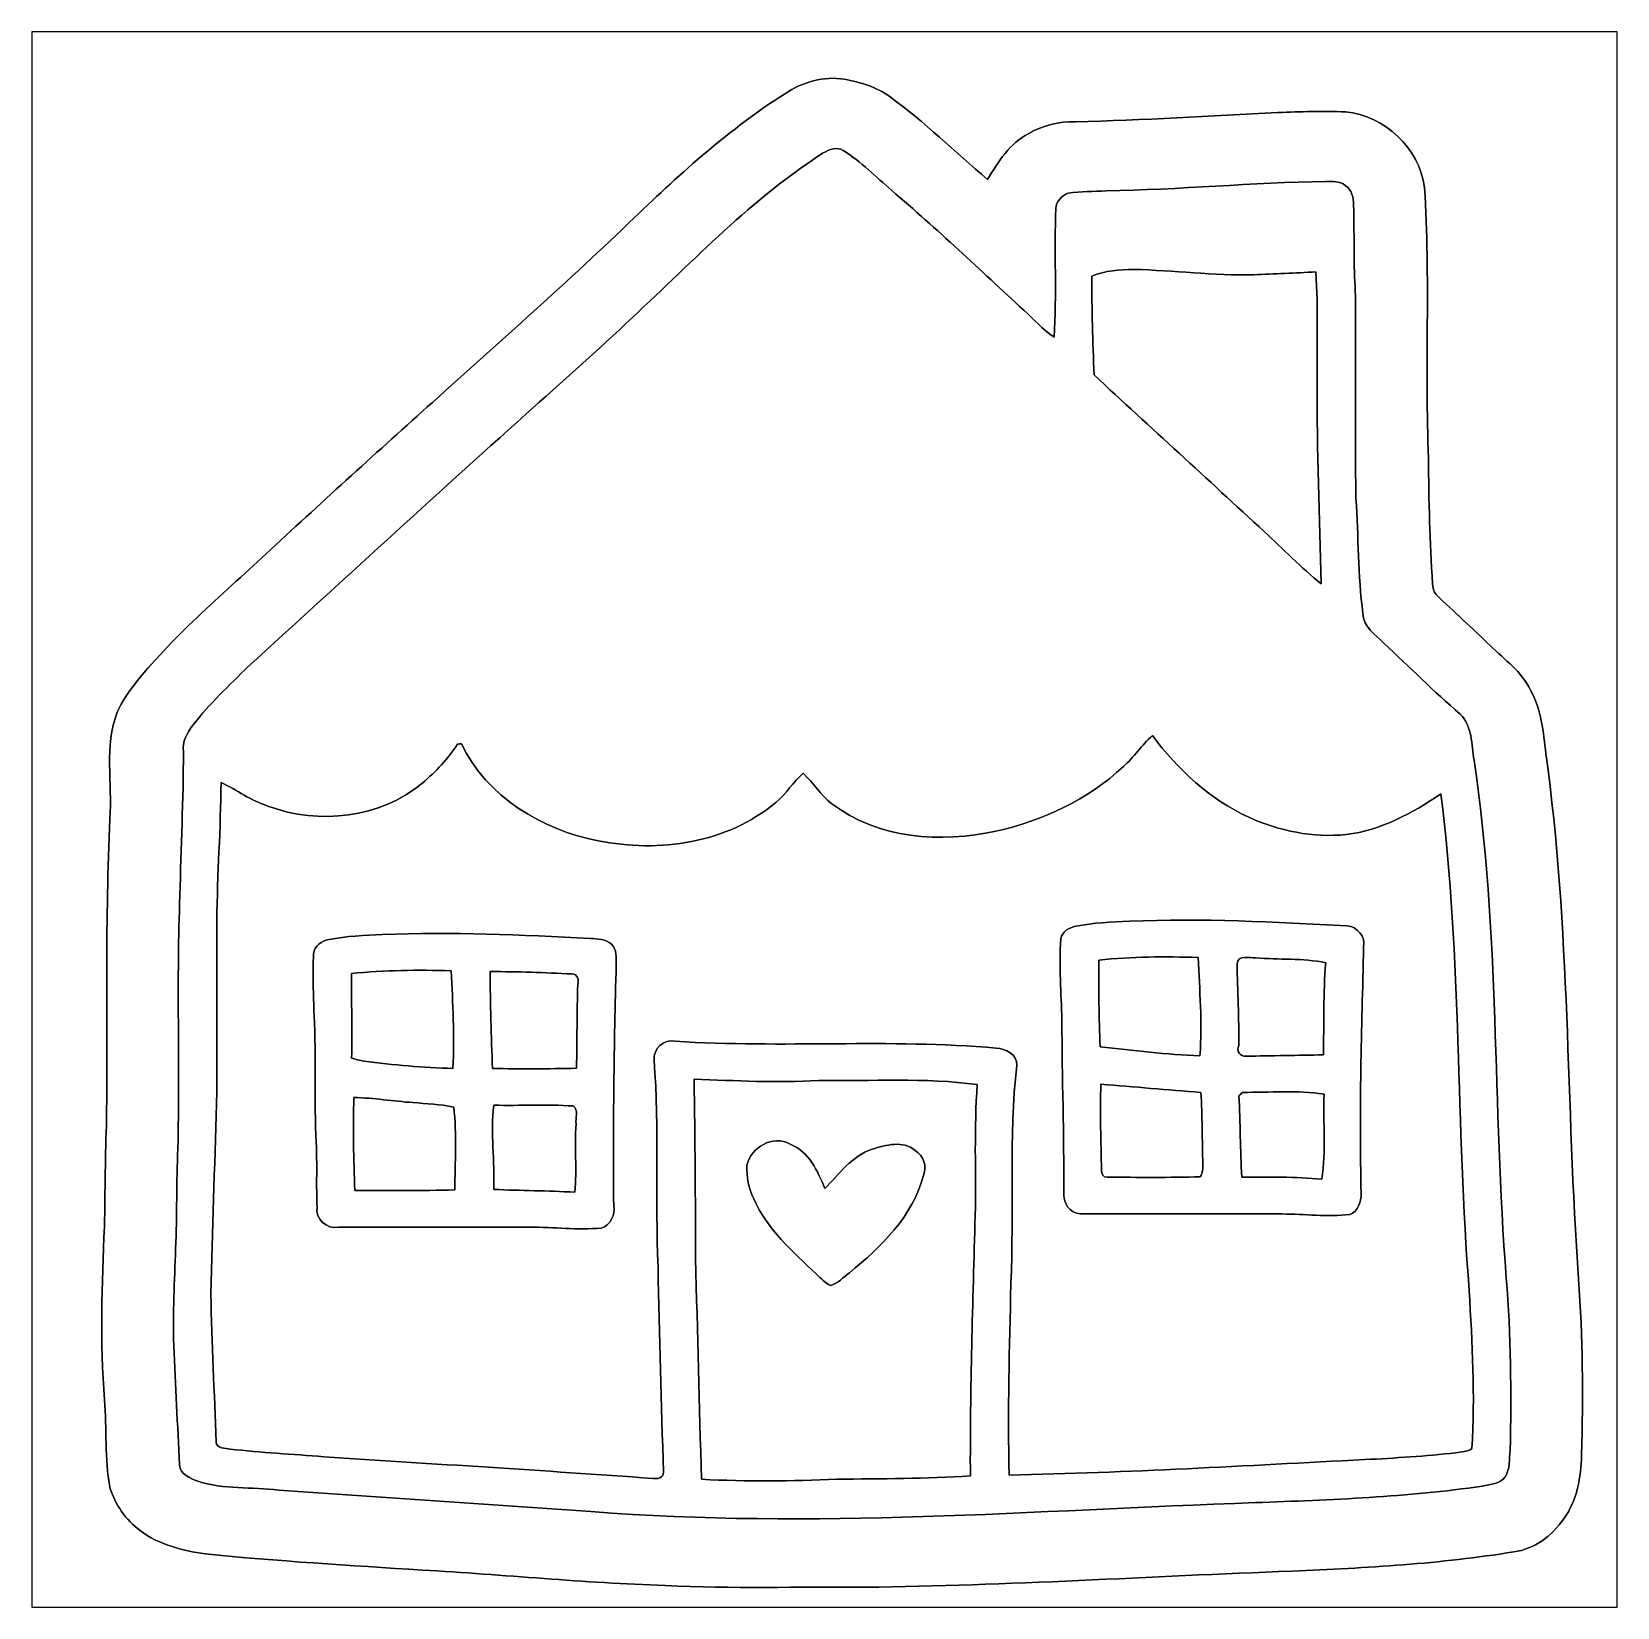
# Model space of a CAD drawing. Header units: centimetres. Extents: x -16.8 to 16.8, y -16.7 to 16.7.
import ezdxf

# ---------------------------------------------------------------- set-up
doc = ezdxf.new("R2010")
doc.units = ezdxf.units.CM
doc.header["$MEASUREMENT"] = 0
doc.layers.add('Layer 1', color=7, linetype='Continuous')

msp = doc.modelspace()

# ---------------------------------------------------------------- linework, layer by layer
at = {"layer": 'Layer 1', "color": 7}
for points, knots in [([(-16.77458, 16.66875), (-16.77458, 16.66875), (16.77458, 16.66875), (16.77458, 16.66875), (16.77458, 16.66875), (16.77458, 16.66875), (16.77458, -16.66875), (16.77458, -16.66875), (16.77458, -16.66875), (16.77458, -16.66875), (-16.77458, -16.66875), (-16.77458, -16.66875), (-16.77458, -16.66875), (-16.77458, -16.66875), (-16.77458, 16.66875), (-16.77458, 16.66875), (-16.77458, 16.66875), (-16.77458, 16.66875), (-16.77458, 16.66875), (-16.77458, 16.66875)], [0, 0, 0, 0, 0.16666667, 0.16666667, 0.16666667, 0.16666667, 0.33333333, 0.33333333, 0.33333333, 0.33333333, 0.5, 0.5, 0.5, 0.5, 0.66666667, 0.66666667, 0.66666667, 0.66666667, 1, 1, 1, 1]), ([(-0.82868, 15.36312), (-1.99461, 14.61982), (-3.02895, 13.69307), (-4.02131, 12.73528), (-4.02131, 12.73528), (-5.41126, 11.39402), (-6.86188, 10.11837), (-8.29663, 8.82509), (-8.29663, 8.82509), (-9.44245, 7.79674), (-10.58404, 6.76346), (-11.71258, 5.71571), (-11.71258, 5.71571), (-12.68166, 4.80448), (-13.71706, 3.95288), (-14.55632, 2.9143), (-14.55632, 2.9143), (-14.70872, 2.71145), (-14.8717, 2.50931), (-14.96307, 2.26942), (-14.96307, 2.26942), (-15.24423, 1.55152), (-15.06432, 0.76518), (-15.12323, 0.01729), (-15.12323, 0.01729), (-15.21495, -2.09832), (-15.17968, -4.21569), (-15.18955, -6.33271), (-15.18955, -6.33271), (-15.21954, -7.09224), (-15.21883, -7.85248), (-15.23683, -8.61236), (-15.23683, -8.61236), (-15.28586, -9.83368), (-15.33454, -11.05817), (-15.23506, -12.27843), (-15.23506, -12.27843), (-15.18426, -12.89509), (-15.23365, -13.52232), (-15.11864, -14.13263), (-15.11864, -14.13263), (-15.01246, -14.49317), (-14.7828, -14.81984), (-14.48082, -15.04421), (-14.48082, -15.04421), (-14.08571, -15.34548), (-13.59041, -15.47001), (-13.10746, -15.54021), (-13.10746, -15.54021), (-11.57746, -15.6912), (-10.04253, -15.78539), (-8.50829, -15.88135), (-8.50829, -15.88135), (-6.7945, -15.97836), (-5.08529, -16.15158), (-3.36938, -16.20908), (-3.36938, -16.20908), (-1.95898, -16.27576), (-0.54681, -16.23342), (0.86431, -16.24647), (0.86431, -16.24647), (3.87738, -16.20767), (6.88587, -16.01435), (9.89647, -15.90322), (9.89647, -15.90322), (11.46351, -15.83761), (13.03302, -15.74765), (14.58277, -15.49612), (14.58277, -15.49612), (15.02198, -15.44214), (15.39769, -15.15357), (15.64181, -14.79621), (15.64181, -14.79621), (15.92439, -14.40744), (16.01047, -13.91426), (16.02034, -13.44401), (16.02034, -13.44401), (16.05139, -12.20258), (16.05033, -10.95904), (15.95296, -9.72044), (15.95296, -9.72044), (15.69332, -6.01733), (15.77904, -2.28776), (15.26293, 1.39488), (15.26293, 1.39488), (15.21389, 1.85208), (15.16309, 2.32375), (14.94049, 2.73473), (14.94049, 2.73473), (14.75458, 3.12773), (14.38839, 3.38243), (14.08642, 3.67947), (14.08642, 3.67947), (13.71318, 4.04742), (13.31701, 4.39067), (12.94553, 4.76038), (12.94553, 4.76038), (12.88627, 4.82177), (12.87462, 4.91137), (12.86369, 4.99181), (12.86369, 4.99181), (12.81148, 5.87304), (12.78326, 6.75534), (12.78043, 7.63799), (12.78043, 7.63799), (12.69859, 9.54864), (12.82206, 11.46387), (12.69541, 13.37275), (12.69541, 13.37275), (12.59064, 14.20495), (11.85298, 14.89075), (11.02501, 14.97259), (11.02501, 14.97259), (10.54806, 14.98882), (10.07039, 14.9793), (9.59414, 14.95742), (9.59414, 14.95742), (8.16575, 14.88405), (6.73841, 14.7955), (5.3086, 14.76446), (5.3086, 14.76446), (4.96499, 14.7701), (4.61962, 14.68861), (4.32153, 14.51681), (4.32153, 14.51681), (3.92359, 14.30972), (3.67594, 13.91602), (3.44911, 13.54455), (3.44911, 13.54455), (2.75872, 14.12028), (2.12125, 14.76163), (1.391, 15.28868), (1.391, 15.28868), (1.10737, 15.49823), (0.762, 15.59736), (0.42086, 15.66404), (0.42086, 15.66404), (-0.01588, 15.73565), (-0.46426, 15.60336), (-0.82868, 15.36312)], [0, 0, 0, 0, 0.02777778, 0.02777778, 0.02777778, 0.02777778, 0.05555556, 0.05555556, 0.05555556, 0.05555556, 0.08333333, 0.08333333, 0.08333333, 0.08333333, 0.11111111, 0.11111111, 0.11111111, 0.11111111, 0.13888889, 0.13888889, 0.13888889, 0.13888889, 0.16666667, 0.16666667, 0.16666667, 0.16666667, 0.19444444, 0.19444444, 0.19444444, 0.19444444, 0.22222222, 0.22222222, 0.22222222, 0.22222222, 0.25, 0.25, 0.25, 0.25, 0.27777778, 0.27777778, 0.27777778, 0.27777778, 0.30555556, 0.30555556, 0.30555556, 0.30555556, 0.33333333, 0.33333333, 0.33333333, 0.33333333, 0.36111111, 0.36111111, 0.36111111, 0.36111111, 0.38888889, 0.38888889, 0.38888889, 0.38888889, 0.41666667, 0.41666667, 0.41666667, 0.41666667, 0.44444444, 0.44444444, 0.44444444, 0.44444444, 0.47222222, 0.47222222, 0.47222222, 0.47222222, 0.5, 0.5, 0.5, 0.5, 0.52777778, 0.52777778, 0.52777778, 0.52777778, 0.55555556, 0.55555556, 0.55555556, 0.55555556, 0.58333333, 0.58333333, 0.58333333, 0.58333333, 0.61111111, 0.61111111, 0.61111111, 0.61111111, 0.63888889, 0.63888889, 0.63888889, 0.63888889, 0.66666667, 0.66666667, 0.66666667, 0.66666667, 0.69444444, 0.69444444, 0.69444444, 0.69444444, 0.72222222, 0.72222222, 0.72222222, 0.72222222, 0.75, 0.75, 0.75, 0.75, 0.77777778, 0.77777778, 0.77777778, 0.77777778, 0.80555556, 0.80555556, 0.80555556, 0.80555556, 0.83333333, 0.83333333, 0.83333333, 0.83333333, 0.86111111, 0.86111111, 0.86111111, 0.86111111, 0.88888889, 0.88888889, 0.88888889, 0.88888889, 0.91666667, 0.91666667, 0.91666667, 0.91666667, 0.94444444, 0.94444444, 0.94444444, 0.94444444, 1, 1, 1, 1]), ([(-0.02611, 14.103), (0.09631, 14.17602), (0.26564, 14.23882), (0.39758, 14.15556), (0.39758, 14.15556), (0.77329, 13.91885), (1.08656, 13.59923), (1.42169, 13.31031), (1.42169, 13.31031), (2.37878, 12.49504), (3.29106, 11.62897), (4.21499, 10.77666), (4.21499, 10.77666), (4.42983, 10.58686), (4.61927, 10.36461), (4.85846, 10.20374), (4.85846, 10.20374), (4.91208, 11.11179), (4.8641, 12.02126), (4.89197, 12.92966), (4.89197, 12.92966), (4.90291, 13.07853), (5.0232, 13.2013), (5.15761, 13.2528), (5.15761, 13.2528), (5.42219, 13.29302), (5.69242, 13.28526), (5.96018, 13.29866), (5.96018, 13.29866), (7.50852, 13.33112), (9.05263, 13.47505), (10.60168, 13.49975), (10.60168, 13.49975), (10.73891, 13.49692), (10.9033, 13.51386), (11.01831, 13.41826), (11.01831, 13.41826), (11.15377, 13.3283), (11.20105, 13.15473), (11.19329, 12.99986), (11.19329, 12.99986), (11.21551, 12.42413), (11.18941, 11.84698), (11.22786, 11.2716), (11.22786, 11.2716), (11.25467, 9.78006), (11.21622, 8.28746), (11.24585, 6.79556), (11.24585, 6.79556), (11.30053, 5.98487), (11.2843, 5.16819), (11.39296, 4.36174), (11.39296, 4.36174), (11.39155, 4.06753), (11.66036, 3.91372), (11.83993, 3.72604), (11.83993, 3.72604), (12.37862, 3.22933), (12.89262, 2.70616), (13.45036, 2.23097), (13.45036, 2.23097), (13.71212, 1.97661), (13.68249, 1.58503), (13.74599, 1.25307), (13.74599, 1.25307), (14.28715, -2.37314), (14.14074, -6.05261), (14.42473, -9.69963), (14.42473, -9.69963), (14.52527, -10.91318), (14.53339, -12.13132), (14.51116, -13.34805), (14.51116, -13.34805), (14.48223, -13.53397), (14.51151, -13.74422), (14.40215, -13.90897), (14.40215, -13.90897), (14.29314, -14.06207), (14.0903, -14.06207), (13.92343, -14.10476), (13.92343, -14.10476), (12.33276, -14.33795), (10.72339, -14.3951), (9.11895, -14.45401), (9.11895, -14.45401), (4.43583, -14.6177), (-0.25859, -15.01528), (-4.94171, -14.64239), (-4.94171, -14.64239), (-7.14304, -14.47871), (-9.3472, -14.35417), (-11.54853, -14.18908), (-11.54853, -14.18908), (-12.11756, -14.11534), (-12.70811, -14.18343), (-13.26056, -14.00316), (-13.26056, -14.00316), (-13.41826, -13.93613), (-13.63521, -13.85641), (-13.65003, -13.65603), (-13.65003, -13.65603), (-13.68531, -12.81395), (-13.73258, -11.97257), (-13.76998, -11.13049), (-13.76998, -11.13049), (-13.79643, -10.44787), (-13.7481, -9.76559), (-13.73117, -9.08332), (-13.73117, -9.08332), (-13.69519, -8.37812), (-13.71706, -7.67151), (-13.68284, -6.9663), (-13.68284, -6.9663), (-13.63839, -5.17984), (-13.71212, -3.39125), (-13.63839, -1.60549), (-13.63839, -1.60549), (-13.61687, -0.59337), (-13.56466, 0.41769), (-13.56431, 1.43016), (-13.56431, 1.43016), (-13.60205, 1.64747), (-13.48034, 1.83444), (-13.35969, 1.9999), (-13.35969, 1.9999), (-13.01468, 2.45004), (-12.59593, 2.83598), (-12.19659, 3.23603), (-12.19659, 3.23603), (-10.23761, 5.01685), (-8.29416, 6.81461), (-6.31684, 8.57497), (-6.31684, 8.57497), (-5.56401, 9.25654), (-4.79672, 9.92223), (-4.06294, 10.62461), (-4.06294, 10.62461), (-2.76049, 11.83111), (-1.53282, 13.14309), (-0.02611, 14.103), (-0.02611, 14.103), (-0.02611, 14.103), (-0.02611, 14.103), (-0.02611, 14.103)], [0, 0, 0, 0, 0.02702703, 0.02702703, 0.02702703, 0.02702703, 0.05405405, 0.05405405, 0.05405405, 0.05405405, 0.08108108, 0.08108108, 0.08108108, 0.08108108, 0.10810811, 0.10810811, 0.10810811, 0.10810811, 0.13513514, 0.13513514, 0.13513514, 0.13513514, 0.16216216, 0.16216216, 0.16216216, 0.16216216, 0.18918919, 0.18918919, 0.18918919, 0.18918919, 0.21621622, 0.21621622, 0.21621622, 0.21621622, 0.24324324, 0.24324324, 0.24324324, 0.24324324, 0.27027027, 0.27027027, 0.27027027, 0.27027027, 0.2972973, 0.2972973, 0.2972973, 0.2972973, 0.32432432, 0.32432432, 0.32432432, 0.32432432, 0.35135135, 0.35135135, 0.35135135, 0.35135135, 0.37837838, 0.37837838, 0.37837838, 0.37837838, 0.40540541, 0.40540541, 0.40540541, 0.40540541, 0.43243243, 0.43243243, 0.43243243, 0.43243243, 0.45945946, 0.45945946, 0.45945946, 0.45945946, 0.48648649, 0.48648649, 0.48648649, 0.48648649, 0.51351351, 0.51351351, 0.51351351, 0.51351351, 0.54054054, 0.54054054, 0.54054054, 0.54054054, 0.56756757, 0.56756757, 0.56756757, 0.56756757, 0.59459459, 0.59459459, 0.59459459, 0.59459459, 0.62162162, 0.62162162, 0.62162162, 0.62162162, 0.64864865, 0.64864865, 0.64864865, 0.64864865, 0.67567568, 0.67567568, 0.67567568, 0.67567568, 0.7027027, 0.7027027, 0.7027027, 0.7027027, 0.72972973, 0.72972973, 0.72972973, 0.72972973, 0.75675676, 0.75675676, 0.75675676, 0.75675676, 0.78378378, 0.78378378, 0.78378378, 0.78378378, 0.81081081, 0.81081081, 0.81081081, 0.81081081, 0.83783784, 0.83783784, 0.83783784, 0.83783784, 0.86486486, 0.86486486, 0.86486486, 0.86486486, 0.89189189, 0.89189189, 0.89189189, 0.89189189, 0.91891892, 0.91891892, 0.91891892, 0.91891892, 0.94594595, 0.94594595, 0.94594595, 0.94594595, 1, 1, 1, 1]), ([(5.65856, 11.4995), (5.6515, 10.8017), (5.67655, 10.10426), (5.70477, 9.40682), (5.70477, 9.40682), (6.89822, 8.29557), (8.10507, 7.19878), (9.30346, 6.09318), (9.30346, 6.09318), (9.70597, 5.72523), (10.08627, 5.33153), (10.50678, 4.98334), (10.50678, 4.98334), (10.4835, 6.39727), (10.41047, 7.8105), (10.42388, 9.22514), (10.42388, 9.22514), (10.41859, 10.01289), (10.44751, 10.8017), (10.39742, 11.58804), (10.39742, 11.58804), (9.95927, 11.56053), (9.52112, 11.54254), (9.08297, 11.52772), (9.08297, 11.52772), (8.23419, 11.50302), (7.39069, 11.61909), (6.54367, 11.6392), (6.54367, 11.6392), (6.24487, 11.62932), (5.93725, 11.61591), (5.65856, 11.4995), (5.65856, 11.4995), (5.65856, 11.4995), (5.65856, 11.4995), (5.65856, 11.4995)], [0, 0, 0, 0, 0.1, 0.1, 0.1, 0.1, 0.2, 0.2, 0.2, 0.2, 0.3, 0.3, 0.3, 0.3, 0.4, 0.4, 0.4, 0.4, 0.5, 0.5, 0.5, 0.5, 0.6, 0.6, 0.6, 0.6, 0.7, 0.7, 0.7, 0.7, 0.8, 0.8, 0.8, 0.8, 1, 1, 1, 1]), ([(6.32354, 1.12007), (5.57742, 0.42298), (4.62033, -0.02752), (3.62832, -0.24483), (3.62832, -0.24483), (2.46521, -0.502), (1.12854, -0.41522), (0.15663, 0.33408), (0.15663, 0.33408), (-0.07796, 0.51576), (-0.23883, 0.77153), (-0.44803, 0.97825), (-0.44803, 0.97825), (-0.66216, 0.79269), (-0.81068, 0.54151), (-1.03258, 0.36195), (-1.03258, 0.36195), (-2.05811, -0.50694), (-3.49885, -0.70661), (-4.78578, -0.45085), (-4.78578, -0.45085), (-5.97359, -0.2219), (-7.15116, 0.47978), (-7.67997, 1.60443), (-7.67997, 1.60443), (-7.70114, 1.60232), (-7.74383, 1.59773), (-7.76499, 1.59526), (-7.76499, 1.59526), (-7.9629, 1.28235), (-8.22396, 1.01776), (-8.50159, 0.77576), (-8.50159, 0.77576), (-9.40047, 0.0321), (-10.69587, -0.12418), (-11.77572, 0.2854), (-11.77572, 0.2854), (-12.13414, 0.39582), (-12.4333, 0.62618), (-12.76844, 0.78458), (-12.76844, 0.78458), (-12.77585, -0.18909), (-12.84676, -1.16099), (-12.8584, -2.13431), (-12.8584, -2.13431), (-12.86369, -3.42794), (-12.85205, -4.72158), (-12.86157, -6.01521), (-12.86157, -6.01521), (-12.9032, -7.35718), (-12.95753, -8.69915), (-12.98469, -10.04182), (-12.98469, -10.04182), (-12.96705, -11.08569), (-12.90567, -12.1285), (-12.87321, -13.17202), (-12.87321, -13.17202), (-12.86863, -13.31313), (-12.66613, -13.30113), (-12.57794, -13.31983), (-12.57794, -13.31983), (-11.91966, -13.39779), (-11.25643, -13.42919), (-10.59603, -13.48422), (-10.59603, -13.48422), (-8.27405, -13.63557), (-5.95136, -13.77315), (-3.63044, -13.94319), (-3.63044, -13.94319), (-3.53836, -13.95942), (-3.39796, -13.93331), (-3.40748, -13.81231), (-3.40748, -13.81231), (-3.45087, -12.36627), (-3.49956, -10.91988), (-3.52178, -9.47314), (-3.52178, -9.47314), (-3.58528, -8.01299), (-3.49109, -6.54967), (-3.60645, -5.09164), (-3.60645, -5.09164), (-3.62726, -4.85316), (-3.40078, -4.63515), (-3.15842, -4.69159), (-3.15842, -4.69159), (-0.89853, -4.83941), (1.37336, -4.63656), (3.6322, -4.83694), (3.6322, -4.83694), (3.8227, -4.84258), (4.08834, -4.97522), (4.06753, -5.2003), (4.06753, -5.2003), (3.89537, -6.737), (4.01355, -8.28463), (3.94511, -9.82592), (3.94511, -9.82592), (3.91089, -11.17459), (3.87421, -12.52361), (3.90948, -13.87299), (3.90948, -13.87299), (6.41879, -13.81654), (8.92528, -13.67367), (11.43176, -13.54349), (11.43176, -13.54349), (12.07488, -13.51245), (12.71834, -13.46976), (13.35864, -13.39956), (13.35864, -13.39956), (13.47117, -13.37769), (13.60064, -13.38615), (13.69519, -13.31136), (13.69519, -13.31136), (13.77174, -12.19659), (13.70224, -11.07863), (13.64192, -9.96456), (13.64192, -9.96456), (13.35793, -6.46606), (13.48599, -2.94181), (13.04431, 0.54504), (13.04431, 0.54504), (12.44141, 0.13441), (11.77502, -0.22648), (11.04089, -0.31856), (11.04089, -0.31856), (10.33498, -0.3877), (9.61813, -0.24483), (8.97572, 0.04868), (8.97572, 0.04868), (8.15305, 0.42333), (7.47571, 1.05833), (6.93667, 1.77447), (6.93667, 1.77447), (6.71019, 1.57762), (6.54826, 1.31904), (6.32354, 1.12007), (6.32354, 1.12007), (6.32354, 1.12007), (6.32354, 1.12007), (6.32354, 1.12007)], [0, 0, 0, 0, 0.02777778, 0.02777778, 0.02777778, 0.02777778, 0.05555556, 0.05555556, 0.05555556, 0.05555556, 0.08333333, 0.08333333, 0.08333333, 0.08333333, 0.11111111, 0.11111111, 0.11111111, 0.11111111, 0.13888889, 0.13888889, 0.13888889, 0.13888889, 0.16666667, 0.16666667, 0.16666667, 0.16666667, 0.19444444, 0.19444444, 0.19444444, 0.19444444, 0.22222222, 0.22222222, 0.22222222, 0.22222222, 0.25, 0.25, 0.25, 0.25, 0.27777778, 0.27777778, 0.27777778, 0.27777778, 0.30555556, 0.30555556, 0.30555556, 0.30555556, 0.33333333, 0.33333333, 0.33333333, 0.33333333, 0.36111111, 0.36111111, 0.36111111, 0.36111111, 0.38888889, 0.38888889, 0.38888889, 0.38888889, 0.41666667, 0.41666667, 0.41666667, 0.41666667, 0.44444444, 0.44444444, 0.44444444, 0.44444444, 0.47222222, 0.47222222, 0.47222222, 0.47222222, 0.5, 0.5, 0.5, 0.5, 0.52777778, 0.52777778, 0.52777778, 0.52777778, 0.55555556, 0.55555556, 0.55555556, 0.55555556, 0.58333333, 0.58333333, 0.58333333, 0.58333333, 0.61111111, 0.61111111, 0.61111111, 0.61111111, 0.63888889, 0.63888889, 0.63888889, 0.63888889, 0.66666667, 0.66666667, 0.66666667, 0.66666667, 0.69444444, 0.69444444, 0.69444444, 0.69444444, 0.72222222, 0.72222222, 0.72222222, 0.72222222, 0.75, 0.75, 0.75, 0.75, 0.77777778, 0.77777778, 0.77777778, 0.77777778, 0.80555556, 0.80555556, 0.80555556, 0.80555556, 0.83333333, 0.83333333, 0.83333333, 0.83333333, 0.86111111, 0.86111111, 0.86111111, 0.86111111, 0.88888889, 0.88888889, 0.88888889, 0.88888889, 0.91666667, 0.91666667, 0.91666667, 0.91666667, 0.94444444, 0.94444444, 0.94444444, 0.94444444, 1, 1, 1, 1]), ([(6.45442, -2.15159), (7.98865, -2.0895), (9.52359, -2.16676), (11.0557, -2.25037), (11.0557, -2.25037), (11.26949, -2.26519), (11.45681, -2.47685), (11.40707, -2.69699), (11.40707, -2.69699), (11.36579, -4.43406), (11.31041, -6.17149), (11.35521, -7.90928), (11.35521, -7.90928), (11.36121, -8.08602), (11.28783, -8.28781), (11.11426, -8.36048), (11.11426, -8.36048), (10.63801, -8.40881), (10.16035, -8.3506), (9.6841, -8.34602), (9.6841, -8.34602), (8.26029, -8.33402), (6.83683, -8.35131), (5.41337, -8.34284), (5.41337, -8.34284), (5.18936, -8.34602), (5.03555, -8.09131), (5.06483, -7.8867), (5.06483, -7.8867), (5.06871, -6.67456), (5.02638, -5.46276), (5.02285, -4.25062), (5.02285, -4.25062), (5.0098, -3.67559), (4.95935, -3.10021), (4.99992, -2.52554), (4.99992, -2.52554), (5.02461, -2.37349), (5.17842, -2.28494), (5.31777, -2.25813), (5.31777, -2.25813), (5.69136, -2.18123), (6.07483, -2.17523), (6.45442, -2.15159), (6.45442, -2.15159), (6.45442, -2.15159), (6.45442, -2.15159), (6.45442, -2.15159)], [0, 0, 0, 0, 0.07692308, 0.07692308, 0.07692308, 0.07692308, 0.15384615, 0.15384615, 0.15384615, 0.15384615, 0.23076923, 0.23076923, 0.23076923, 0.23076923, 0.30769231, 0.30769231, 0.30769231, 0.30769231, 0.38461538, 0.38461538, 0.38461538, 0.38461538, 0.46153846, 0.46153846, 0.46153846, 0.46153846, 0.53846154, 0.53846154, 0.53846154, 0.53846154, 0.61538462, 0.61538462, 0.61538462, 0.61538462, 0.69230769, 0.69230769, 0.69230769, 0.69230769, 0.76923077, 0.76923077, 0.76923077, 0.76923077, 0.84615385, 0.84615385, 0.84615385, 0.84615385, 1, 1, 1, 1]), ([(-9.35002, -2.43381), (-7.88494, -2.37455), (-6.41914, -2.44016), (-4.95582, -2.51742), (-4.95582, -2.51742), (-4.80554, -2.52695), (-4.62386, -2.52448), (-4.50603, -2.63737), (-4.50603, -2.63737), (-4.39491, -2.75202), (-4.40549, -2.91818), (-4.40655, -3.06634), (-4.40655, -3.06634), (-4.45629, -4.76673), (-4.47428, -6.46712), (-4.46052, -8.16822), (-4.46052, -8.16822), (-4.41995, -8.36224), (-4.53073, -8.58626), (-4.72299, -8.64482), (-4.72299, -8.64482), (-5.22393, -8.69139), (-5.72523, -8.62401), (-6.22653, -8.62577), (-6.22653, -8.62577), (-7.57943, -8.61977), (-8.93233, -8.63212), (-10.28488, -8.62506), (-10.28488, -8.62506), (-10.52618, -8.67586), (-10.78653, -8.45361), (-10.73679, -8.20244), (-10.73679, -8.20244), (-10.75584, -7.74771), (-10.73432, -7.29227), (-10.75337, -6.83754), (-10.75337, -6.83754), (-10.80594, -5.94042), (-10.7509, -5.04119), (-10.79994, -4.14408), (-10.79994, -4.14408), (-10.8137, -3.70946), (-10.83204, -3.27378), (-10.80911, -2.83951), (-10.80911, -2.83951), (-10.79818, -2.6737), (-10.63837, -2.56575), (-10.48667, -2.54035), (-10.48667, -2.54035), (-10.11308, -2.46345), (-9.72961, -2.45745), (-9.35002, -2.43381), (-9.35002, -2.43381), (-9.35002, -2.43381), (-9.35002, -2.43381), (-9.35002, -2.43381)], [0, 0, 0, 0, 0.06666667, 0.06666667, 0.06666667, 0.06666667, 0.13333333, 0.13333333, 0.13333333, 0.13333333, 0.2, 0.2, 0.2, 0.2, 0.26666667, 0.26666667, 0.26666667, 0.26666667, 0.33333333, 0.33333333, 0.33333333, 0.33333333, 0.4, 0.4, 0.4, 0.4, 0.46666667, 0.46666667, 0.46666667, 0.46666667, 0.53333333, 0.53333333, 0.53333333, 0.53333333, 0.6, 0.6, 0.6, 0.6, 0.66666667, 0.66666667, 0.66666667, 0.66666667, 0.73333333, 0.73333333, 0.73333333, 0.73333333, 0.8, 0.8, 0.8, 0.8, 0.86666667, 0.86666667, 0.86666667, 0.86666667, 1, 1, 1, 1]), ([(5.80355, -2.97568), (5.80002, -3.58704), (5.80566, -4.19947), (5.83318, -4.81083), (5.83318, -4.81083), (6.53521, -4.88703), (7.23724, -4.97346), (7.94385, -4.9978), (7.94385, -4.9978), (7.99571, -4.30601), (7.9375, -3.61068), (7.90434, -2.91888), (7.90434, -2.91888), (7.20372, -2.89807), (6.50099, -2.89983), (5.80355, -2.97568), (5.80355, -2.97568), (5.80355, -2.97568), (5.80355, -2.97568), (5.80355, -2.97568)], [0, 0, 0, 0, 0.16666667, 0.16666667, 0.16666667, 0.16666667, 0.33333333, 0.33333333, 0.33333333, 0.33333333, 0.5, 0.5, 0.5, 0.5, 0.66666667, 0.66666667, 0.66666667, 0.66666667, 1, 1, 1, 1]), ([(8.7316, -3.05047), (8.73725, -3.62726), (8.77323, -4.20405), (8.76864, -4.78155), (8.76864, -4.78155), (8.69491, -4.90185), (8.80745, -5.02144), (8.91646, -5.00944), (8.91646, -5.00944), (9.46326, -4.99745), (10.01042, -4.99181), (10.55758, -4.97981), (10.55758, -4.97981), (10.56887, -4.32999), (10.55476, -3.67912), (10.6045, -3.03107), (10.6045, -3.03107), (10.11767, -2.92947), (9.61284, -2.97215), (9.12036, -2.92594), (9.12036, -2.92594), (9.00712, -2.93476), (8.73795, -2.85538), (8.7316, -3.05047), (8.7316, -3.05047), (8.7316, -3.05047), (8.7316, -3.05047), (8.7316, -3.05047)], [0, 0, 0, 0, 0.125, 0.125, 0.125, 0.125, 0.25, 0.25, 0.25, 0.25, 0.375, 0.375, 0.375, 0.375, 0.5, 0.5, 0.5, 0.5, 0.625, 0.625, 0.625, 0.625, 0.75, 0.75, 0.75, 0.75, 1, 1, 1, 1]), ([(-10.01148, -3.25967), (-10.00901, -3.85516), (-9.99419, -4.45064), (-10.00513, -5.04649), (-10.00513, -5.04649), (-9.92082, -5.074), (-9.8358, -5.10187), (-9.7476, -5.11422), (-9.7476, -5.11422), (-9.12107, -5.18971), (-8.49207, -5.25851), (-7.86059, -5.26627), (-7.86059, -5.26627), (-7.8299, -4.57764), (-7.86342, -3.88938), (-7.8994, -3.20181), (-7.8994, -3.20181), (-8.6039, -3.17818), (-9.30981, -3.18946), (-10.01148, -3.25967), (-10.01148, -3.25967), (-10.01148, -3.25967), (-10.01148, -3.25967), (-10.01148, -3.25967)], [0, 0, 0, 0, 0.14285714, 0.14285714, 0.14285714, 0.14285714, 0.28571429, 0.28571429, 0.28571429, 0.28571429, 0.42857143, 0.42857143, 0.42857143, 0.42857143, 0.57142857, 0.57142857, 0.57142857, 0.57142857, 0.71428571, 0.71428571, 0.71428571, 0.71428571, 1, 1, 1, 1]), ([(-7.07355, -3.21839), (-7.07531, -3.90137), (-7.04956, -4.58399), (-7.02381, -5.26627), (-7.02381, -5.26627), (-6.43184, -5.28144), (-5.83883, -5.27861), (-5.24651, -5.26239), (-5.24651, -5.26239), (-5.23593, -4.67289), (-5.23804, -4.0834), (-5.22182, -3.49462), (-5.22182, -3.49462), (-5.18442, -3.40713), (-5.23099, -3.25614), (-5.34282, -3.26813), (-5.34282, -3.26813), (-5.91926, -3.24132), (-6.4964, -3.21733), (-7.07355, -3.21839), (-7.07355, -3.21839), (-7.07355, -3.21839), (-7.07355, -3.21839), (-7.07355, -3.21839)], [0, 0, 0, 0, 0.14285714, 0.14285714, 0.14285714, 0.14285714, 0.28571429, 0.28571429, 0.28571429, 0.28571429, 0.42857143, 0.42857143, 0.42857143, 0.42857143, 0.57142857, 0.57142857, 0.57142857, 0.57142857, 0.71428571, 0.71428571, 0.71428571, 0.71428571, 1, 1, 1, 1]), ([(-2.75872, -5.49663), (-2.74144, -6.7631), (-2.72697, -8.02922), (-2.73191, -9.29605), (-2.73191, -9.29605), (-2.68252, -10.85039), (-2.65007, -12.40543), (-2.60138, -13.95977), (-2.60138, -13.95977), (-1.64747, -14.01022), (-0.69039, -13.99822), (0.26388, -13.95906), (0.26388, -13.95906), (1.20474, -13.94919), (2.14665, -13.95024), (3.08645, -13.88921), (3.08645, -13.88921), (3.07834, -12.05159), (3.13549, -10.21539), (3.18911, -8.37882), (3.18911, -8.37882), (3.20569, -7.45525), (3.16371, -6.53062), (3.23321, -5.60881), (3.23321, -5.60881), (2.12231, -5.45606), (0.99413, -5.5432), (-0.12347, -5.52132), (-0.12347, -5.52132), (-1.00189, -5.57953), (-1.88031, -5.52203), (-2.75872, -5.49663)], [0, 0, 0, 0, 0.11111111, 0.11111111, 0.11111111, 0.11111111, 0.22222222, 0.22222222, 0.22222222, 0.22222222, 0.33333333, 0.33333333, 0.33333333, 0.33333333, 0.44444444, 0.44444444, 0.44444444, 0.44444444, 0.55555556, 0.55555556, 0.55555556, 0.55555556, 0.66666667, 0.66666667, 0.66666667, 0.66666667, 0.77777778, 0.77777778, 0.77777778, 0.77777778, 1, 1, 1, 1]), ([(5.84835, -5.6007), (5.82295, -6.20959), (5.85329, -6.81884), (5.85999, -7.42774), (5.85999, -7.42774), (5.86599, -7.49159), (5.89703, -7.58014), (5.97782, -7.56567), (5.97782, -7.56567), (6.6354, -7.57414), (7.29368, -7.57837), (7.95126, -7.55932), (7.95126, -7.55932), (8.00982, -7.48065), (8.00664, -7.37905), (8.00488, -7.28627), (8.00488, -7.28627), (7.99042, -6.7818), (7.99641, -6.27662), (7.96396, -5.77321), (7.96396, -5.77321), (7.2577, -5.72417), (6.55391, -5.65326), (5.84835, -5.6007), (5.84835, -5.6007), (5.84835, -5.6007), (5.84835, -5.6007), (5.84835, -5.6007)], [0, 0, 0, 0, 0.125, 0.125, 0.125, 0.125, 0.25, 0.25, 0.25, 0.25, 0.375, 0.375, 0.375, 0.375, 0.5, 0.5, 0.5, 0.5, 0.625, 0.625, 0.625, 0.625, 0.75, 0.75, 0.75, 0.75, 1, 1, 1, 1]), ([(-9.95715, -5.88045), (-9.9822, -6.53627), (-9.95821, -7.19243), (-9.93916, -7.84789), (-9.93916, -7.84789), (-9.23361, -7.85001), (-8.5277, -7.85707), (-7.82214, -7.83802), (-7.82214, -7.83802), (-7.81897, -7.25382), (-7.77663, -6.66538), (-7.84578, -6.08471), (-7.84578, -6.08471), (-8.13012, -6.02368), (-8.42186, -6.01274), (-8.71079, -5.99052), (-8.71079, -5.99052), (-9.12671, -5.95947), (-9.53982, -5.89351), (-9.95715, -5.88045), (-9.95715, -5.88045), (-9.95715, -5.88045), (-9.95715, -5.88045), (-9.95715, -5.88045)], [0, 0, 0, 0, 0.14285714, 0.14285714, 0.14285714, 0.14285714, 0.28571429, 0.28571429, 0.28571429, 0.28571429, 0.42857143, 0.42857143, 0.42857143, 0.42857143, 0.57142857, 0.57142857, 0.57142857, 0.57142857, 0.71428571, 0.71428571, 0.71428571, 0.71428571, 1, 1, 1, 1]), ([(-6.99629, -6.04485), (-7.07284, -6.63434), (-6.97336, -7.23265), (-6.99876, -7.82567), (-6.99876, -7.82567), (-6.42796, -7.85601), (-5.85541, -7.84966), (-5.28426, -7.88705), (-5.28426, -7.88705), (-5.23311, -7.40692), (-5.29661, -6.92044), (-5.25463, -6.43925), (-5.25463, -6.43925), (-5.27826, -6.32531), (-5.19183, -6.14221), (-5.31813, -6.06143), (-5.31813, -6.06143), (-5.87622, -6.02509), (-6.43714, -6.05931), (-6.99629, -6.04485)], [0, 0, 0, 0, 0.16666667, 0.16666667, 0.16666667, 0.16666667, 0.33333333, 0.33333333, 0.33333333, 0.33333333, 0.5, 0.5, 0.5, 0.5, 0.66666667, 0.66666667, 0.66666667, 0.66666667, 1, 1, 1, 1]), ([(8.8459, -5.77427), (8.82015, -5.79755), (8.79475, -5.82154), (8.7697, -5.84553), (8.7697, -5.84553), (8.80216, -6.41844), (8.79404, -6.99241), (8.82791, -7.56532), (8.82791, -7.56532), (9.39271, -7.56285), (9.95821, -7.5632), (10.52195, -7.60801), (10.52195, -7.60801), (10.61932, -7.01534), (10.54559, -6.40821), (10.56993, -5.81096), (10.56993, -5.81096), (9.99984, -5.72523), (9.41952, -5.77533), (8.8459, -5.77427)], [0, 0, 0, 0, 0.16666667, 0.16666667, 0.16666667, 0.16666667, 0.33333333, 0.33333333, 0.33333333, 0.33333333, 0.5, 0.5, 0.5, 0.5, 0.66666667, 0.66666667, 0.66666667, 0.66666667, 1, 1, 1, 1]), ([(-1.64042, -7.32049), (-1.56034, -6.93491), (-1.08973, -6.66538), (-0.7299, -6.86858), (-0.7299, -6.86858), (-0.32561, -7.02839), (-0.14958, -7.43479), (0.00776, -7.80627), (0.00776, -7.80627), (0.31362, -7.49935), (0.57891, -7.1187), (1.00753, -6.97406), (1.00753, -6.97406), (1.29469, -6.88975), (1.66335, -6.78004), (1.91982, -7.00581), (1.91982, -7.00581), (2.09409, -7.11235), (2.17346, -7.33707), (2.09374, -7.52934), (2.09374, -7.52934), (1.87219, -8.40034), (1.19415, -9.03958), (0.52634, -9.5945), (0.52634, -9.5945), (0.39652, -9.6834), (0.28399, -9.81675), (0.12806, -9.85838), (0.12806, -9.85838), (0.00952, -9.80899), (-0.07549, -9.70633), (-0.16898, -9.62342), (-0.16898, -9.62342), (-0.66781, -9.14329), (-1.21497, -8.6741), (-1.49684, -8.02428), (-1.49684, -8.02428), (-1.60584, -7.80732), (-1.65171, -7.56285), (-1.64042, -7.32049)], [0, 0, 0, 0, 0.09090909, 0.09090909, 0.09090909, 0.09090909, 0.18181818, 0.18181818, 0.18181818, 0.18181818, 0.27272727, 0.27272727, 0.27272727, 0.27272727, 0.36363636, 0.36363636, 0.36363636, 0.36363636, 0.45454545, 0.45454545, 0.45454545, 0.45454545, 0.54545455, 0.54545455, 0.54545455, 0.54545455, 0.63636364, 0.63636364, 0.63636364, 0.63636364, 0.72727273, 0.72727273, 0.72727273, 0.72727273, 0.81818182, 0.81818182, 0.81818182, 0.81818182, 1, 1, 1, 1])]:
    msp.add_open_spline(points, degree=3, knots=knots, dxfattribs=at)
at = {"layer": 'Layer 1', "color": 8}
for points, knots in [([(-0.82868, 15.36312), (-0.46426, 15.60336), (-0.01588, 15.73565), (0.42086, 15.66404), (0.42086, 15.66404), (0.762, 15.59736), (1.10737, 15.49823), (1.391, 15.28868), (1.391, 15.28868), (2.12125, 14.76163), (2.75872, 14.12028), (3.44911, 13.54455), (3.44911, 13.54455), (3.67594, 13.91602), (3.92359, 14.30972), (4.32153, 14.51681), (4.32153, 14.51681), (4.61962, 14.68861), (4.96499, 14.7701), (5.3086, 14.76446), (5.3086, 14.76446), (6.73841, 14.7955), (8.16575, 14.88405), (9.59414, 14.95742), (9.59414, 14.95742), (10.07039, 14.9793), (10.54806, 14.98882), (11.02501, 14.97259), (11.02501, 14.97259), (11.85298, 14.89075), (12.59064, 14.20495), (12.69541, 13.37275), (12.69541, 13.37275), (12.82206, 11.46387), (12.69859, 9.54864), (12.78043, 7.63799), (12.78043, 7.63799), (12.78326, 6.75534), (12.81148, 5.87304), (12.86369, 4.99181), (12.86369, 4.99181), (12.87462, 4.91137), (12.88627, 4.82177), (12.94553, 4.76038), (12.94553, 4.76038), (13.31701, 4.39067), (13.71318, 4.04742), (14.08642, 3.67947), (14.08642, 3.67947), (14.38839, 3.38243), (14.75458, 3.12773), (14.94049, 2.73473), (14.94049, 2.73473), (15.16309, 2.32375), (15.21389, 1.85208), (15.26293, 1.39488), (15.26293, 1.39488), (15.77904, -2.28776), (15.69332, -6.01733), (15.95296, -9.72044), (15.95296, -9.72044), (16.05033, -10.95904), (16.05139, -12.20258), (16.02034, -13.44401), (16.02034, -13.44401), (16.01047, -13.91426), (15.92439, -14.40744), (15.64181, -14.79621), (15.64181, -14.79621), (15.39769, -15.15357), (15.02198, -15.44214), (14.58277, -15.49612), (14.58277, -15.49612), (13.03302, -15.74765), (11.46351, -15.83761), (9.89647, -15.90322), (9.89647, -15.90322), (6.88587, -16.01435), (3.87738, -16.20767), (0.86431, -16.24647), (0.86431, -16.24647), (-0.54681, -16.23342), (-1.95898, -16.27576), (-3.36938, -16.20908), (-3.36938, -16.20908), (-5.08529, -16.15158), (-6.7945, -15.97836), (-8.50829, -15.88135), (-8.50829, -15.88135), (-10.04253, -15.78539), (-11.57746, -15.6912), (-13.10746, -15.54021), (-13.10746, -15.54021), (-13.59041, -15.47001), (-14.08571, -15.34548), (-14.48082, -15.04421), (-14.48082, -15.04421), (-14.7828, -14.81984), (-15.01246, -14.49317), (-15.11864, -14.13263), (-15.11864, -14.13263), (-15.23365, -13.52232), (-15.18426, -12.89509), (-15.23506, -12.27843), (-15.23506, -12.27843), (-15.33454, -11.05817), (-15.28586, -9.83368), (-15.23683, -8.61236), (-15.23683, -8.61236), (-15.21883, -7.85248), (-15.21954, -7.09224), (-15.18955, -6.33271), (-15.18955, -6.33271), (-15.17968, -4.21569), (-15.21495, -2.09832), (-15.12323, 0.01729), (-15.12323, 0.01729), (-15.06432, 0.76518), (-15.24423, 1.55152), (-14.96307, 2.26942), (-14.96307, 2.26942), (-14.8717, 2.50931), (-14.70872, 2.71145), (-14.55632, 2.9143), (-14.55632, 2.9143), (-13.71706, 3.95288), (-12.68166, 4.80448), (-11.71258, 5.71571), (-11.71258, 5.71571), (-10.58404, 6.76346), (-9.44245, 7.79674), (-8.29663, 8.82509), (-8.29663, 8.82509), (-6.86188, 10.11837), (-5.41126, 11.39402), (-4.02131, 12.73528), (-4.02131, 12.73528), (-3.02895, 13.69307), (-1.99461, 14.61982), (-0.82868, 15.36312), (-0.82868, 15.36312), (-0.82868, 15.36312), (-0.82868, 15.36312), (-0.82868, 15.36312)], [0, 0, 0, 0, 0.02702703, 0.02702703, 0.02702703, 0.02702703, 0.05405405, 0.05405405, 0.05405405, 0.05405405, 0.08108108, 0.08108108, 0.08108108, 0.08108108, 0.10810811, 0.10810811, 0.10810811, 0.10810811, 0.13513514, 0.13513514, 0.13513514, 0.13513514, 0.16216216, 0.16216216, 0.16216216, 0.16216216, 0.18918919, 0.18918919, 0.18918919, 0.18918919, 0.21621622, 0.21621622, 0.21621622, 0.21621622, 0.24324324, 0.24324324, 0.24324324, 0.24324324, 0.27027027, 0.27027027, 0.27027027, 0.27027027, 0.2972973, 0.2972973, 0.2972973, 0.2972973, 0.32432432, 0.32432432, 0.32432432, 0.32432432, 0.35135135, 0.35135135, 0.35135135, 0.35135135, 0.37837838, 0.37837838, 0.37837838, 0.37837838, 0.40540541, 0.40540541, 0.40540541, 0.40540541, 0.43243243, 0.43243243, 0.43243243, 0.43243243, 0.45945946, 0.45945946, 0.45945946, 0.45945946, 0.48648649, 0.48648649, 0.48648649, 0.48648649, 0.51351351, 0.51351351, 0.51351351, 0.51351351, 0.54054054, 0.54054054, 0.54054054, 0.54054054, 0.56756757, 0.56756757, 0.56756757, 0.56756757, 0.59459459, 0.59459459, 0.59459459, 0.59459459, 0.62162162, 0.62162162, 0.62162162, 0.62162162, 0.64864865, 0.64864865, 0.64864865, 0.64864865, 0.67567568, 0.67567568, 0.67567568, 0.67567568, 0.7027027, 0.7027027, 0.7027027, 0.7027027, 0.72972973, 0.72972973, 0.72972973, 0.72972973, 0.75675676, 0.75675676, 0.75675676, 0.75675676, 0.78378378, 0.78378378, 0.78378378, 0.78378378, 0.81081081, 0.81081081, 0.81081081, 0.81081081, 0.83783784, 0.83783784, 0.83783784, 0.83783784, 0.86486486, 0.86486486, 0.86486486, 0.86486486, 0.89189189, 0.89189189, 0.89189189, 0.89189189, 0.91891892, 0.91891892, 0.91891892, 0.91891892, 0.94594595, 0.94594595, 0.94594595, 0.94594595, 1, 1, 1, 1]), ([(-0.02611, 14.103), (-1.53282, 13.14309), (-2.76049, 11.83111), (-4.06294, 10.62461), (-4.06294, 10.62461), (-4.79672, 9.92223), (-5.56401, 9.25654), (-6.31684, 8.57497), (-6.31684, 8.57497), (-8.29416, 6.81461), (-10.23761, 5.01685), (-12.19659, 3.23603), (-12.19659, 3.23603), (-12.59593, 2.83598), (-13.01468, 2.45004), (-13.35969, 1.9999), (-13.35969, 1.9999), (-13.48034, 1.83444), (-13.60205, 1.64747), (-13.56431, 1.43016), (-13.56431, 1.43016), (-13.56466, 0.41769), (-13.61687, -0.59337), (-13.63839, -1.60549), (-13.63839, -1.60549), (-13.71212, -3.39125), (-13.63839, -5.17984), (-13.68284, -6.9663), (-13.68284, -6.9663), (-13.71706, -7.67151), (-13.69519, -8.37812), (-13.73117, -9.08332), (-13.73117, -9.08332), (-13.7481, -9.76559), (-13.79643, -10.44787), (-13.76998, -11.13049), (-13.76998, -11.13049), (-13.73258, -11.97257), (-13.68531, -12.81395), (-13.65003, -13.65603), (-13.65003, -13.65603), (-13.63521, -13.85641), (-13.41826, -13.93613), (-13.26056, -14.00316), (-13.26056, -14.00316), (-12.70811, -14.18343), (-12.11756, -14.11534), (-11.54853, -14.18908), (-11.54853, -14.18908), (-9.3472, -14.35417), (-7.14304, -14.47871), (-4.94171, -14.64239), (-4.94171, -14.64239), (-0.25859, -15.01528), (4.43583, -14.6177), (9.11895, -14.45401), (9.11895, -14.45401), (10.72339, -14.3951), (12.33276, -14.33795), (13.92343, -14.10476), (13.92343, -14.10476), (14.0903, -14.06207), (14.29314, -14.06207), (14.40215, -13.90897), (14.40215, -13.90897), (14.51151, -13.74422), (14.48223, -13.53397), (14.51116, -13.34805), (14.51116, -13.34805), (14.53339, -12.13132), (14.52527, -10.91318), (14.42473, -9.69963), (14.42473, -9.69963), (14.14074, -6.05261), (14.28715, -2.37314), (13.74599, 1.25307), (13.74599, 1.25307), (13.68249, 1.58503), (13.71212, 1.97661), (13.45036, 2.23097), (13.45036, 2.23097), (12.89262, 2.70616), (12.37862, 3.22933), (11.83993, 3.72604), (11.83993, 3.72604), (11.66036, 3.91372), (11.39155, 4.06753), (11.39296, 4.36174), (11.39296, 4.36174), (11.2843, 5.16819), (11.30053, 5.98487), (11.24585, 6.79556), (11.24585, 6.79556), (11.21622, 8.28746), (11.25467, 9.78006), (11.22786, 11.2716), (11.22786, 11.2716), (11.18941, 11.84698), (11.21551, 12.42413), (11.19329, 12.99986), (11.19329, 12.99986), (11.20105, 13.15473), (11.15377, 13.3283), (11.01831, 13.41826), (11.01831, 13.41826), (10.9033, 13.51386), (10.73891, 13.49692), (10.60168, 13.49975), (10.60168, 13.49975), (9.05263, 13.47505), (7.50852, 13.33112), (5.96018, 13.29866), (5.96018, 13.29866), (5.69242, 13.28526), (5.42219, 13.29302), (5.15761, 13.2528), (5.15761, 13.2528), (5.0232, 13.2013), (4.90291, 13.07853), (4.89197, 12.92966), (4.89197, 12.92966), (4.8641, 12.02126), (4.91208, 11.11179), (4.85846, 10.20374), (4.85846, 10.20374), (4.61927, 10.36461), (4.42983, 10.58686), (4.21499, 10.77666), (4.21499, 10.77666), (3.29106, 11.62897), (2.37878, 12.49504), (1.42169, 13.31031), (1.42169, 13.31031), (1.08656, 13.59923), (0.77329, 13.91885), (0.39758, 14.15556), (0.39758, 14.15556), (0.26564, 14.23882), (0.09631, 14.17602), (-0.02611, 14.103)], [0, 0, 0, 0, 0.02777778, 0.02777778, 0.02777778, 0.02777778, 0.05555556, 0.05555556, 0.05555556, 0.05555556, 0.08333333, 0.08333333, 0.08333333, 0.08333333, 0.11111111, 0.11111111, 0.11111111, 0.11111111, 0.13888889, 0.13888889, 0.13888889, 0.13888889, 0.16666667, 0.16666667, 0.16666667, 0.16666667, 0.19444444, 0.19444444, 0.19444444, 0.19444444, 0.22222222, 0.22222222, 0.22222222, 0.22222222, 0.25, 0.25, 0.25, 0.25, 0.27777778, 0.27777778, 0.27777778, 0.27777778, 0.30555556, 0.30555556, 0.30555556, 0.30555556, 0.33333333, 0.33333333, 0.33333333, 0.33333333, 0.36111111, 0.36111111, 0.36111111, 0.36111111, 0.38888889, 0.38888889, 0.38888889, 0.38888889, 0.41666667, 0.41666667, 0.41666667, 0.41666667, 0.44444444, 0.44444444, 0.44444444, 0.44444444, 0.47222222, 0.47222222, 0.47222222, 0.47222222, 0.5, 0.5, 0.5, 0.5, 0.52777778, 0.52777778, 0.52777778, 0.52777778, 0.55555556, 0.55555556, 0.55555556, 0.55555556, 0.58333333, 0.58333333, 0.58333333, 0.58333333, 0.61111111, 0.61111111, 0.61111111, 0.61111111, 0.63888889, 0.63888889, 0.63888889, 0.63888889, 0.66666667, 0.66666667, 0.66666667, 0.66666667, 0.69444444, 0.69444444, 0.69444444, 0.69444444, 0.72222222, 0.72222222, 0.72222222, 0.72222222, 0.75, 0.75, 0.75, 0.75, 0.77777778, 0.77777778, 0.77777778, 0.77777778, 0.80555556, 0.80555556, 0.80555556, 0.80555556, 0.83333333, 0.83333333, 0.83333333, 0.83333333, 0.86111111, 0.86111111, 0.86111111, 0.86111111, 0.88888889, 0.88888889, 0.88888889, 0.88888889, 0.91666667, 0.91666667, 0.91666667, 0.91666667, 0.94444444, 0.94444444, 0.94444444, 0.94444444, 1, 1, 1, 1]), ([(5.65856, 11.4995), (5.93725, 11.61591), (6.24487, 11.62932), (6.54367, 11.6392), (6.54367, 11.6392), (7.39069, 11.61909), (8.23419, 11.50302), (9.08297, 11.52772), (9.08297, 11.52772), (9.52112, 11.54254), (9.95927, 11.56053), (10.39742, 11.58804), (10.39742, 11.58804), (10.44751, 10.8017), (10.41859, 10.01289), (10.42388, 9.22514), (10.42388, 9.22514), (10.41047, 7.8105), (10.4835, 6.39727), (10.50678, 4.98334), (10.50678, 4.98334), (10.08627, 5.33153), (9.70597, 5.72523), (9.30346, 6.09318), (9.30346, 6.09318), (8.10507, 7.19878), (6.89822, 8.29557), (5.70477, 9.40682), (5.70477, 9.40682), (5.67655, 10.10426), (5.6515, 10.8017), (5.65856, 11.4995)], [0, 0, 0, 0, 0.11111111, 0.11111111, 0.11111111, 0.11111111, 0.22222222, 0.22222222, 0.22222222, 0.22222222, 0.33333333, 0.33333333, 0.33333333, 0.33333333, 0.44444444, 0.44444444, 0.44444444, 0.44444444, 0.55555556, 0.55555556, 0.55555556, 0.55555556, 0.66666667, 0.66666667, 0.66666667, 0.66666667, 0.77777778, 0.77777778, 0.77777778, 0.77777778, 1, 1, 1, 1]), ([(6.32354, 1.12007), (6.54826, 1.31904), (6.71019, 1.57762), (6.93667, 1.77447), (6.93667, 1.77447), (7.47571, 1.05833), (8.15305, 0.42333), (8.97572, 0.04868), (8.97572, 0.04868), (9.61813, -0.24483), (10.33498, -0.3877), (11.04089, -0.31856), (11.04089, -0.31856), (11.77502, -0.22648), (12.44141, 0.13441), (13.04431, 0.54504), (13.04431, 0.54504), (13.48599, -2.94181), (13.35793, -6.46606), (13.64192, -9.96456), (13.64192, -9.96456), (13.70224, -11.07863), (13.77174, -12.19659), (13.69519, -13.31136), (13.69519, -13.31136), (13.60064, -13.38615), (13.47117, -13.37769), (13.35864, -13.39956), (13.35864, -13.39956), (12.71834, -13.46976), (12.07488, -13.51245), (11.43176, -13.54349), (11.43176, -13.54349), (8.92528, -13.67367), (6.41879, -13.81654), (3.90948, -13.87299), (3.90948, -13.87299), (3.87421, -12.52361), (3.91089, -11.17459), (3.94511, -9.82592), (3.94511, -9.82592), (4.01355, -8.28463), (3.89537, -6.737), (4.06753, -5.2003), (4.06753, -5.2003), (4.08834, -4.97522), (3.8227, -4.84258), (3.6322, -4.83694), (3.6322, -4.83694), (1.37336, -4.63656), (-0.89853, -4.83941), (-3.15842, -4.69159), (-3.15842, -4.69159), (-3.40078, -4.63515), (-3.62726, -4.85316), (-3.60645, -5.09164), (-3.60645, -5.09164), (-3.49109, -6.54967), (-3.58528, -8.01299), (-3.52178, -9.47314), (-3.52178, -9.47314), (-3.49956, -10.91988), (-3.45087, -12.36627), (-3.40748, -13.81231), (-3.40748, -13.81231), (-3.39796, -13.93331), (-3.53836, -13.95942), (-3.63044, -13.94319), (-3.63044, -13.94319), (-5.95136, -13.77315), (-8.27405, -13.63557), (-10.59603, -13.48422), (-10.59603, -13.48422), (-11.25643, -13.42919), (-11.91966, -13.39779), (-12.57794, -13.31983), (-12.57794, -13.31983), (-12.66613, -13.30113), (-12.86863, -13.31313), (-12.87321, -13.17202), (-12.87321, -13.17202), (-12.90567, -12.1285), (-12.96705, -11.08569), (-12.98469, -10.04182), (-12.98469, -10.04182), (-12.95753, -8.69915), (-12.9032, -7.35718), (-12.86157, -6.01521), (-12.86157, -6.01521), (-12.85205, -4.72158), (-12.86369, -3.42794), (-12.8584, -2.13431), (-12.8584, -2.13431), (-12.84676, -1.16099), (-12.77585, -0.18909), (-12.76844, 0.78458), (-12.76844, 0.78458), (-12.4333, 0.62618), (-12.13414, 0.39582), (-11.77572, 0.2854), (-11.77572, 0.2854), (-10.69587, -0.12418), (-9.40047, 0.0321), (-8.50159, 0.77576), (-8.50159, 0.77576), (-8.22396, 1.01776), (-7.9629, 1.28235), (-7.76499, 1.59526), (-7.76499, 1.59526), (-7.74383, 1.59773), (-7.70114, 1.60232), (-7.67997, 1.60443), (-7.67997, 1.60443), (-7.15116, 0.47978), (-5.97359, -0.2219), (-4.78578, -0.45085), (-4.78578, -0.45085), (-3.49885, -0.70661), (-2.05811, -0.50694), (-1.03258, 0.36195), (-1.03258, 0.36195), (-0.81068, 0.54151), (-0.66216, 0.79269), (-0.44803, 0.97825), (-0.44803, 0.97825), (-0.23883, 0.77153), (-0.07796, 0.51576), (0.15663, 0.33408), (0.15663, 0.33408), (1.12854, -0.41522), (2.46521, -0.502), (3.62832, -0.24483), (3.62832, -0.24483), (4.62033, -0.02752), (5.57742, 0.42298), (6.32354, 1.12007), (6.32354, 1.12007), (6.32354, 1.12007), (6.32354, 1.12007), (6.32354, 1.12007)], [0, 0, 0, 0, 0.02777778, 0.02777778, 0.02777778, 0.02777778, 0.05555556, 0.05555556, 0.05555556, 0.05555556, 0.08333333, 0.08333333, 0.08333333, 0.08333333, 0.11111111, 0.11111111, 0.11111111, 0.11111111, 0.13888889, 0.13888889, 0.13888889, 0.13888889, 0.16666667, 0.16666667, 0.16666667, 0.16666667, 0.19444444, 0.19444444, 0.19444444, 0.19444444, 0.22222222, 0.22222222, 0.22222222, 0.22222222, 0.25, 0.25, 0.25, 0.25, 0.27777778, 0.27777778, 0.27777778, 0.27777778, 0.30555556, 0.30555556, 0.30555556, 0.30555556, 0.33333333, 0.33333333, 0.33333333, 0.33333333, 0.36111111, 0.36111111, 0.36111111, 0.36111111, 0.38888889, 0.38888889, 0.38888889, 0.38888889, 0.41666667, 0.41666667, 0.41666667, 0.41666667, 0.44444444, 0.44444444, 0.44444444, 0.44444444, 0.47222222, 0.47222222, 0.47222222, 0.47222222, 0.5, 0.5, 0.5, 0.5, 0.52777778, 0.52777778, 0.52777778, 0.52777778, 0.55555556, 0.55555556, 0.55555556, 0.55555556, 0.58333333, 0.58333333, 0.58333333, 0.58333333, 0.61111111, 0.61111111, 0.61111111, 0.61111111, 0.63888889, 0.63888889, 0.63888889, 0.63888889, 0.66666667, 0.66666667, 0.66666667, 0.66666667, 0.69444444, 0.69444444, 0.69444444, 0.69444444, 0.72222222, 0.72222222, 0.72222222, 0.72222222, 0.75, 0.75, 0.75, 0.75, 0.77777778, 0.77777778, 0.77777778, 0.77777778, 0.80555556, 0.80555556, 0.80555556, 0.80555556, 0.83333333, 0.83333333, 0.83333333, 0.83333333, 0.86111111, 0.86111111, 0.86111111, 0.86111111, 0.88888889, 0.88888889, 0.88888889, 0.88888889, 0.91666667, 0.91666667, 0.91666667, 0.91666667, 0.94444444, 0.94444444, 0.94444444, 0.94444444, 1, 1, 1, 1]), ([(6.45442, -2.15159), (6.07483, -2.17523), (5.69136, -2.18123), (5.31777, -2.25813), (5.31777, -2.25813), (5.17842, -2.28494), (5.02461, -2.37349), (4.99992, -2.52554), (4.99992, -2.52554), (4.95935, -3.10021), (5.0098, -3.67559), (5.02285, -4.25062), (5.02285, -4.25062), (5.02638, -5.46276), (5.06871, -6.67456), (5.06483, -7.8867), (5.06483, -7.8867), (5.03555, -8.09131), (5.18936, -8.34602), (5.41337, -8.34284), (5.41337, -8.34284), (6.83683, -8.35131), (8.26029, -8.33402), (9.6841, -8.34602), (9.6841, -8.34602), (10.16035, -8.3506), (10.63801, -8.40881), (11.11426, -8.36048), (11.11426, -8.36048), (11.28783, -8.28781), (11.36121, -8.08602), (11.35521, -7.90928), (11.35521, -7.90928), (11.31041, -6.17149), (11.36579, -4.43406), (11.40707, -2.69699), (11.40707, -2.69699), (11.45681, -2.47685), (11.26949, -2.26519), (11.0557, -2.25037), (11.0557, -2.25037), (9.52359, -2.16676), (7.98865, -2.0895), (6.45442, -2.15159), (6.45442, -2.15159), (6.45442, -2.15159), (6.45442, -2.15159), (6.45442, -2.15159)], [0, 0, 0, 0, 0.07692308, 0.07692308, 0.07692308, 0.07692308, 0.15384615, 0.15384615, 0.15384615, 0.15384615, 0.23076923, 0.23076923, 0.23076923, 0.23076923, 0.30769231, 0.30769231, 0.30769231, 0.30769231, 0.38461538, 0.38461538, 0.38461538, 0.38461538, 0.46153846, 0.46153846, 0.46153846, 0.46153846, 0.53846154, 0.53846154, 0.53846154, 0.53846154, 0.61538462, 0.61538462, 0.61538462, 0.61538462, 0.69230769, 0.69230769, 0.69230769, 0.69230769, 0.76923077, 0.76923077, 0.76923077, 0.76923077, 0.84615385, 0.84615385, 0.84615385, 0.84615385, 1, 1, 1, 1]), ([(-9.35002, -2.43381), (-9.72961, -2.45745), (-10.11308, -2.46345), (-10.48667, -2.54035), (-10.48667, -2.54035), (-10.63837, -2.56575), (-10.79818, -2.6737), (-10.80911, -2.83951), (-10.80911, -2.83951), (-10.83204, -3.27378), (-10.8137, -3.70946), (-10.79994, -4.14408), (-10.79994, -4.14408), (-10.7509, -5.04119), (-10.80594, -5.94042), (-10.75337, -6.83754), (-10.75337, -6.83754), (-10.73432, -7.29227), (-10.75584, -7.74771), (-10.73679, -8.20244), (-10.73679, -8.20244), (-10.78653, -8.45361), (-10.52618, -8.67586), (-10.28488, -8.62506), (-10.28488, -8.62506), (-8.93233, -8.63212), (-7.57943, -8.61977), (-6.22653, -8.62577), (-6.22653, -8.62577), (-5.72523, -8.62401), (-5.22393, -8.69139), (-4.72299, -8.64482), (-4.72299, -8.64482), (-4.53073, -8.58626), (-4.41995, -8.36224), (-4.46052, -8.16822), (-4.46052, -8.16822), (-4.47428, -6.46712), (-4.45629, -4.76673), (-4.40655, -3.06634), (-4.40655, -3.06634), (-4.40549, -2.91818), (-4.39491, -2.75202), (-4.50603, -2.63737), (-4.50603, -2.63737), (-4.62386, -2.52448), (-4.80554, -2.52695), (-4.95582, -2.51742), (-4.95582, -2.51742), (-6.41914, -2.44016), (-7.88494, -2.37455), (-9.35002, -2.43381)], [0, 0, 0, 0, 0.07142857, 0.07142857, 0.07142857, 0.07142857, 0.14285714, 0.14285714, 0.14285714, 0.14285714, 0.21428571, 0.21428571, 0.21428571, 0.21428571, 0.28571429, 0.28571429, 0.28571429, 0.28571429, 0.35714286, 0.35714286, 0.35714286, 0.35714286, 0.42857143, 0.42857143, 0.42857143, 0.42857143, 0.5, 0.5, 0.5, 0.5, 0.57142857, 0.57142857, 0.57142857, 0.57142857, 0.64285714, 0.64285714, 0.64285714, 0.64285714, 0.71428571, 0.71428571, 0.71428571, 0.71428571, 0.78571429, 0.78571429, 0.78571429, 0.78571429, 0.85714286, 0.85714286, 0.85714286, 0.85714286, 1, 1, 1, 1]), ([(5.80355, -2.97568), (6.50099, -2.89983), (7.20372, -2.89807), (7.90434, -2.91888), (7.90434, -2.91888), (7.9375, -3.61068), (7.99571, -4.30601), (7.94385, -4.9978), (7.94385, -4.9978), (7.23724, -4.97346), (6.53521, -4.88703), (5.83318, -4.81083), (5.83318, -4.81083), (5.80566, -4.19947), (5.80002, -3.58704), (5.80355, -2.97568)], [0, 0, 0, 0, 0.2, 0.2, 0.2, 0.2, 0.4, 0.4, 0.4, 0.4, 0.6, 0.6, 0.6, 0.6, 1, 1, 1, 1]), ([(8.7316, -3.05047), (8.73795, -2.85538), (9.00712, -2.93476), (9.12036, -2.92594), (9.12036, -2.92594), (9.61284, -2.97215), (10.11767, -2.92947), (10.6045, -3.03107), (10.6045, -3.03107), (10.55476, -3.67912), (10.56887, -4.32999), (10.55758, -4.97981), (10.55758, -4.97981), (10.01042, -4.99181), (9.46326, -4.99745), (8.91646, -5.00944), (8.91646, -5.00944), (8.80745, -5.02144), (8.69491, -4.90185), (8.76864, -4.78155), (8.76864, -4.78155), (8.77323, -4.20405), (8.73725, -3.62726), (8.7316, -3.05047)], [0, 0, 0, 0, 0.14285714, 0.14285714, 0.14285714, 0.14285714, 0.28571429, 0.28571429, 0.28571429, 0.28571429, 0.42857143, 0.42857143, 0.42857143, 0.42857143, 0.57142857, 0.57142857, 0.57142857, 0.57142857, 0.71428571, 0.71428571, 0.71428571, 0.71428571, 1, 1, 1, 1]), ([(-10.01148, -3.25967), (-9.30981, -3.18946), (-8.6039, -3.17818), (-7.8994, -3.20181), (-7.8994, -3.20181), (-7.86342, -3.88938), (-7.8299, -4.57764), (-7.86059, -5.26627), (-7.86059, -5.26627), (-8.49207, -5.25851), (-9.12107, -5.18971), (-9.7476, -5.11422), (-9.7476, -5.11422), (-9.8358, -5.10187), (-9.92082, -5.074), (-10.00513, -5.04649), (-10.00513, -5.04649), (-9.99419, -4.45064), (-10.00901, -3.85516), (-10.01148, -3.25967)], [0, 0, 0, 0, 0.16666667, 0.16666667, 0.16666667, 0.16666667, 0.33333333, 0.33333333, 0.33333333, 0.33333333, 0.5, 0.5, 0.5, 0.5, 0.66666667, 0.66666667, 0.66666667, 0.66666667, 1, 1, 1, 1]), ([(-7.07355, -3.21839), (-6.4964, -3.21733), (-5.91926, -3.24132), (-5.34282, -3.26813), (-5.34282, -3.26813), (-5.23099, -3.25614), (-5.18442, -3.40713), (-5.22182, -3.49462), (-5.22182, -3.49462), (-5.23804, -4.0834), (-5.23593, -4.67289), (-5.24651, -5.26239), (-5.24651, -5.26239), (-5.83883, -5.27861), (-6.43184, -5.28144), (-7.02381, -5.26627), (-7.02381, -5.26627), (-7.04956, -4.58399), (-7.07531, -3.90137), (-7.07355, -3.21839)], [0, 0, 0, 0, 0.16666667, 0.16666667, 0.16666667, 0.16666667, 0.33333333, 0.33333333, 0.33333333, 0.33333333, 0.5, 0.5, 0.5, 0.5, 0.66666667, 0.66666667, 0.66666667, 0.66666667, 1, 1, 1, 1]), ([(-2.75872, -5.49663), (-1.88031, -5.52203), (-1.00189, -5.57953), (-0.12347, -5.52132), (-0.12347, -5.52132), (0.99413, -5.5432), (2.12231, -5.45606), (3.23321, -5.60881), (3.23321, -5.60881), (3.16371, -6.53062), (3.20569, -7.45525), (3.18911, -8.37882), (3.18911, -8.37882), (3.13549, -10.21539), (3.07834, -12.05159), (3.08645, -13.88921), (3.08645, -13.88921), (2.14665, -13.95024), (1.20474, -13.94919), (0.26388, -13.95906), (0.26388, -13.95906), (-0.69039, -13.99822), (-1.64747, -14.01022), (-2.60138, -13.95977), (-2.60138, -13.95977), (-2.65007, -12.40543), (-2.68252, -10.85039), (-2.73191, -9.29605), (-2.73191, -9.29605), (-2.72697, -8.02922), (-2.74144, -6.7631), (-2.75872, -5.49663), (-2.75872, -5.49663), (-2.75872, -5.49663), (-2.75872, -5.49663), (-2.75872, -5.49663)], [0, 0, 0, 0, 0.1, 0.1, 0.1, 0.1, 0.2, 0.2, 0.2, 0.2, 0.3, 0.3, 0.3, 0.3, 0.4, 0.4, 0.4, 0.4, 0.5, 0.5, 0.5, 0.5, 0.6, 0.6, 0.6, 0.6, 0.7, 0.7, 0.7, 0.7, 0.8, 0.8, 0.8, 0.8, 1, 1, 1, 1]), ([(5.84835, -5.6007), (6.55391, -5.65326), (7.2577, -5.72417), (7.96396, -5.77321), (7.96396, -5.77321), (7.99641, -6.27662), (7.99042, -6.7818), (8.00488, -7.28627), (8.00488, -7.28627), (8.00664, -7.37905), (8.00982, -7.48065), (7.95126, -7.55932), (7.95126, -7.55932), (7.29368, -7.57837), (6.6354, -7.57414), (5.97782, -7.56567), (5.97782, -7.56567), (5.89703, -7.58014), (5.86599, -7.49159), (5.85999, -7.42774), (5.85999, -7.42774), (5.85329, -6.81884), (5.82295, -6.20959), (5.84835, -5.6007)], [0, 0, 0, 0, 0.14285714, 0.14285714, 0.14285714, 0.14285714, 0.28571429, 0.28571429, 0.28571429, 0.28571429, 0.42857143, 0.42857143, 0.42857143, 0.42857143, 0.57142857, 0.57142857, 0.57142857, 0.57142857, 0.71428571, 0.71428571, 0.71428571, 0.71428571, 1, 1, 1, 1]), ([(-9.95715, -5.88045), (-9.53982, -5.89351), (-9.12671, -5.95947), (-8.71079, -5.99052), (-8.71079, -5.99052), (-8.42186, -6.01274), (-8.13012, -6.02368), (-7.84578, -6.08471), (-7.84578, -6.08471), (-7.77663, -6.66538), (-7.81897, -7.25382), (-7.82214, -7.83802), (-7.82214, -7.83802), (-8.5277, -7.85707), (-9.23361, -7.85001), (-9.93916, -7.84789), (-9.93916, -7.84789), (-9.95821, -7.19243), (-9.9822, -6.53627), (-9.95715, -5.88045)], [0, 0, 0, 0, 0.16666667, 0.16666667, 0.16666667, 0.16666667, 0.33333333, 0.33333333, 0.33333333, 0.33333333, 0.5, 0.5, 0.5, 0.5, 0.66666667, 0.66666667, 0.66666667, 0.66666667, 1, 1, 1, 1]), ([(-6.99629, -6.04485), (-6.43714, -6.05931), (-5.87622, -6.02509), (-5.31813, -6.06143), (-5.31813, -6.06143), (-5.19183, -6.14221), (-5.27826, -6.32531), (-5.25463, -6.43925), (-5.25463, -6.43925), (-5.29661, -6.92044), (-5.23311, -7.40692), (-5.28426, -7.88705), (-5.28426, -7.88705), (-5.85541, -7.84966), (-6.42796, -7.85601), (-6.99876, -7.82567), (-6.99876, -7.82567), (-6.97336, -7.23265), (-7.07284, -6.63434), (-6.99629, -6.04485)], [0, 0, 0, 0, 0.16666667, 0.16666667, 0.16666667, 0.16666667, 0.33333333, 0.33333333, 0.33333333, 0.33333333, 0.5, 0.5, 0.5, 0.5, 0.66666667, 0.66666667, 0.66666667, 0.66666667, 1, 1, 1, 1]), ([(8.8459, -5.77427), (9.41952, -5.77533), (9.99984, -5.72523), (10.56993, -5.81096), (10.56993, -5.81096), (10.54559, -6.40821), (10.61932, -7.01534), (10.52195, -7.60801), (10.52195, -7.60801), (9.95821, -7.5632), (9.39271, -7.56285), (8.82791, -7.56532), (8.82791, -7.56532), (8.79404, -6.99241), (8.80216, -6.41844), (8.7697, -5.84553), (8.7697, -5.84553), (8.79475, -5.82154), (8.82015, -5.79755), (8.8459, -5.77427)], [0, 0, 0, 0, 0.16666667, 0.16666667, 0.16666667, 0.16666667, 0.33333333, 0.33333333, 0.33333333, 0.33333333, 0.5, 0.5, 0.5, 0.5, 0.66666667, 0.66666667, 0.66666667, 0.66666667, 1, 1, 1, 1]), ([(-1.64042, -7.32049), (-1.65171, -7.56285), (-1.60584, -7.80732), (-1.49684, -8.02428), (-1.49684, -8.02428), (-1.21497, -8.6741), (-0.66781, -9.14329), (-0.16898, -9.62342), (-0.16898, -9.62342), (-0.07549, -9.70633), (0.00952, -9.80899), (0.12806, -9.85838), (0.12806, -9.85838), (0.28399, -9.81675), (0.39652, -9.6834), (0.52634, -9.5945), (0.52634, -9.5945), (1.19415, -9.03958), (1.87219, -8.40034), (2.09374, -7.52934), (2.09374, -7.52934), (2.17346, -7.33707), (2.09409, -7.11235), (1.91982, -7.00581), (1.91982, -7.00581), (1.66335, -6.78004), (1.29469, -6.88975), (1.00753, -6.97406), (1.00753, -6.97406), (0.57891, -7.1187), (0.31362, -7.49935), (0.00776, -7.80627), (0.00776, -7.80627), (-0.14958, -7.43479), (-0.32561, -7.02839), (-0.7299, -6.86858), (-0.7299, -6.86858), (-1.08973, -6.66538), (-1.56034, -6.93491), (-1.64042, -7.32049)], [0, 0, 0, 0, 0.09090909, 0.09090909, 0.09090909, 0.09090909, 0.18181818, 0.18181818, 0.18181818, 0.18181818, 0.27272727, 0.27272727, 0.27272727, 0.27272727, 0.36363636, 0.36363636, 0.36363636, 0.36363636, 0.45454545, 0.45454545, 0.45454545, 0.45454545, 0.54545455, 0.54545455, 0.54545455, 0.54545455, 0.63636364, 0.63636364, 0.63636364, 0.63636364, 0.72727273, 0.72727273, 0.72727273, 0.72727273, 0.81818182, 0.81818182, 0.81818182, 0.81818182, 1, 1, 1, 1])]:
    msp.add_open_spline(points, degree=3, knots=knots, dxfattribs=at)

doc.saveas('drawing.dxf')
